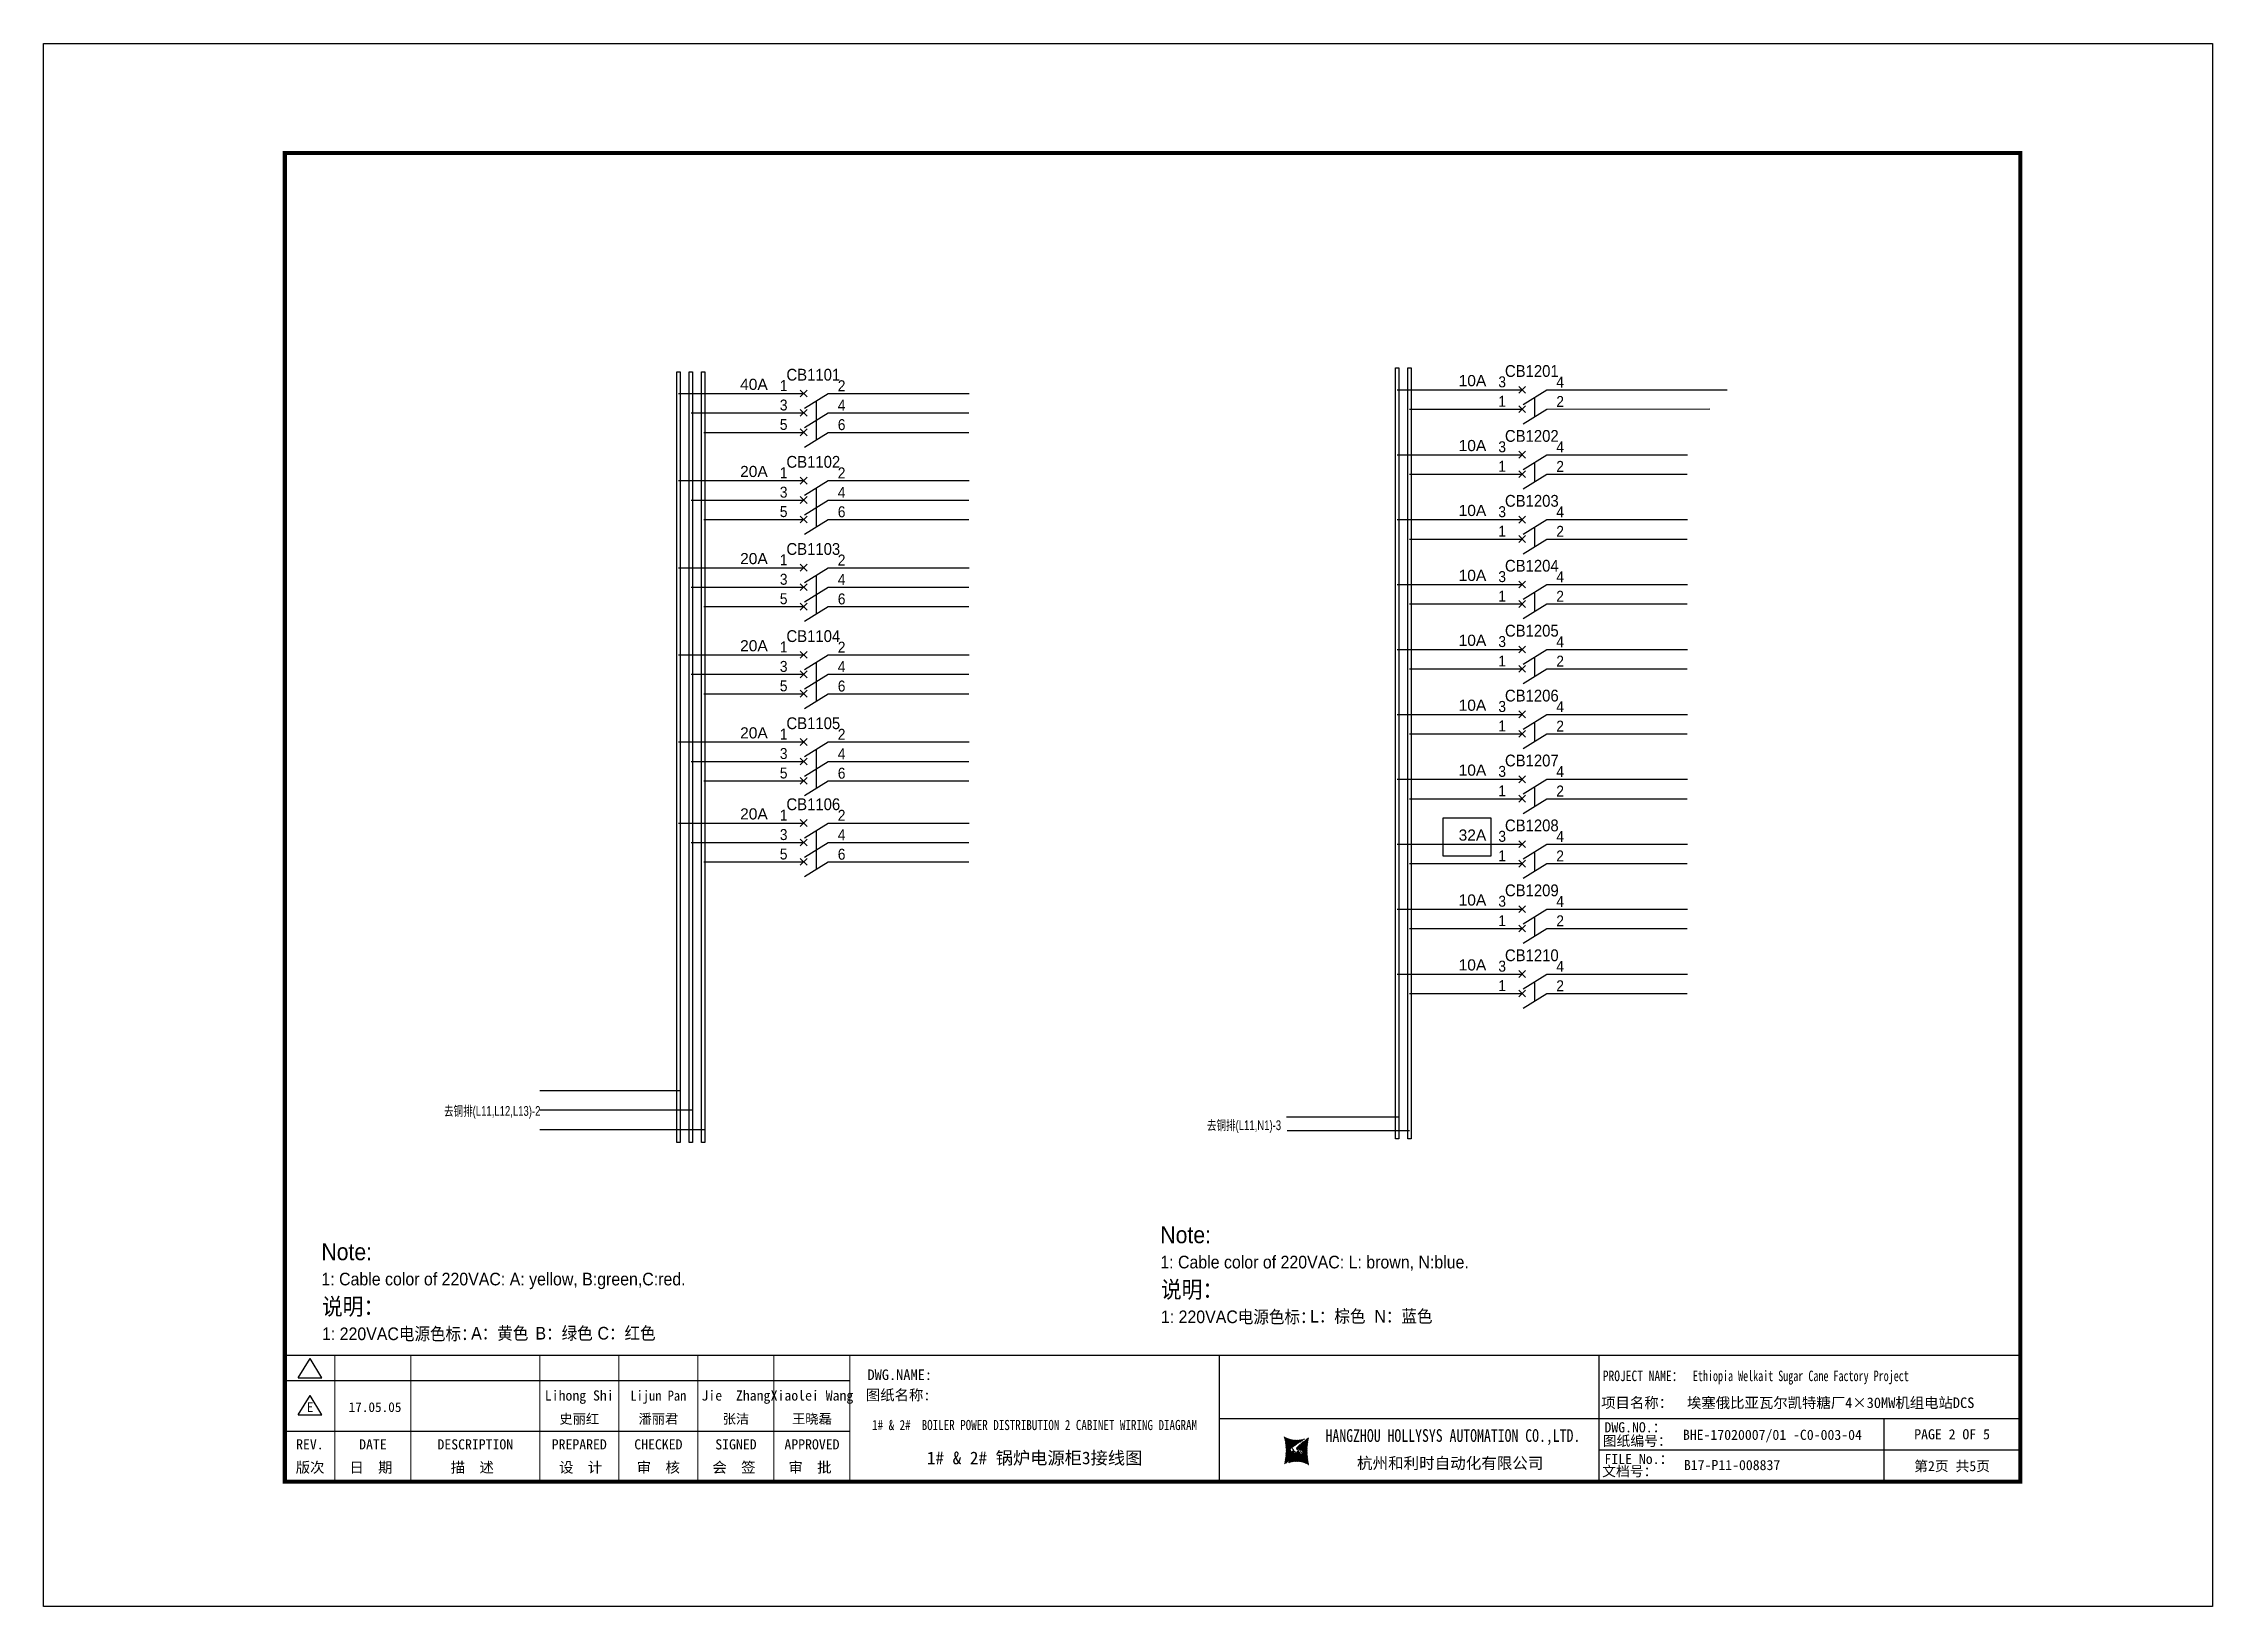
# Model space of a CAD drawing. Extents: x 81444 to 119867, y -54816 to -29062.
# Drawn here: x 95938 to 101082, y -46066 to -42357 of the extents above; entities that cross this region are included whole.
import ezdxf
from ezdxf.enums import TextEntityAlignment as Align
from ezdxf.lldxf.tags import DXFTag

# ---------------------------------------------------------------- set-up
doc = ezdxf.new("R2010")
doc.units = 0
doc.header["$LTSCALE"] = 100
doc.header["$MEASUREMENT"] = 0
for name, color, linetype in [('t', 1, 'Continuous'), ('标准图框及表格', 7, 'Continuous'), ('空气开关', 7, 'Continuous')]:
    doc.layers.add(name, color=color, linetype=linetype)
doc.styles.add('HZ', font='arial.ttf', dxfattribs={"width": 0.7})
doc.styles.get("Standard").update_dxf_attribs({"font": ''})
doc.styles.get('Standard').set_extended_font_data('SimSun')
tags = doc.linetypes.add('CENTER', pattern=[2, 1.25, -0.25, 0.25, -0.25]).pattern_tags.tags
tags[10:11] = [DXFTag(74, 4), DXFTag(75, 0), DXFTag(340, '0'), DXFTag(46, 1.0), DXFTag(50, 0.0), DXFTag(44, 0.0), DXFTag(45, 0.0)]
tags[8:9] = [DXFTag(74, 4), DXFTag(75, 0), DXFTag(340, '0'), DXFTag(46, 1.0), DXFTag(50, 0.0), DXFTag(44, 0.0), DXFTag(45, 0.0)]
tags[6:7] = [DXFTag(74, 4), DXFTag(75, 0), DXFTag(340, '0'), DXFTag(46, 1.0), DXFTag(50, 0.0), DXFTag(44, 0.0), DXFTag(45, 0.0)]
tags[4:5] = [DXFTag(74, 4), DXFTag(75, 0), DXFTag(340, '0'), DXFTag(46, 1.0), DXFTag(50, 0.0), DXFTag(44, 0.0), DXFTag(45, 0.0)]
pattern_1 = [(45, (0, 0), (-0.736262898216564, 0.7362628982165641), [])]

msp = doc.modelspace()

# ---------------------------------------------------------------- texts
at = {"style": 'HZ', "width": 0.7}
for s, p in [('去铜排(L11,L12,L13)-2', (96888.01859640752, -44901.27455010625)), ('去铜排(L11,N1)-3', (98697.24606386942, -44935.17659413048))]:
    msp.add_text(s, height=23.1, dxfattribs=at).set_placement(p)
at = {"color": 3, "style": 'HZ', "width": 0.9}
for s, height, p in [('Note:', 40, (98586.68411338162, -45203.48616887776)), ('Note:', 40, (96597.2594296422, -45243.76370645536)), ('1: Cable color of 220VAC: L: brown, N:blue.', 30, (98586.68411338162, -45263.23160516519)), ('1: Cable color of 220VAC: A: yellow, B:green,C:red.', 30, (96597.2594296422, -45303.50914274278)), ('说明：', 40, (98588.10156196346, -45333.3703330538)), ('说明：', 40, (98588.10156196346, -45333.3703330538)), ('说明：', 40, (96598.67687822404, -45373.64787063139)), ('说明：', 40, (96598.67687822404, -45373.64787063139)), ('1: 220VAC电源色标：', 30, (98588.10156196346, -45393.11576934122)), ('L：棕色', 30, (98941.75789481735, -45391.68414698246)), ('N：蓝色', 30, (99094.37536370517, -45391.68430953335)), ('1: 220VAC电源色标：', 30, (96598.67687822404, -45433.39330691882)), ('A：黄色', 30, (96952.33321107793, -45431.96168456005)), ('B：绿色', 30, (97104.95067996575, -45431.96184711094)), ('C：红色', 30, (97252.0888686954, -45431.96184711094))]:
    msp.add_text(s, height=height, dxfattribs=at).set_placement(p)
at = {"layer": '空气开关', "style": 'HZ', "width": 0.9}
for s, p in [('1', (97684.39888873283, -43182.06846136851)), ('2', (97821.81138831523, -43182.52662580144)), ('3', (99388.2863075901, -43173.24174287463)), ('4', (99525.69880717249, -43173.69990730756)), ('3', (97684.39888873283, -43228.18009680001)), ('4', (97821.81138831523, -43228.63826123294)), ('1', (99388.2863075901, -43219.35337830613)), ('2', (99525.69880717249, -43219.81154273906)), ('5', (97684.39888873283, -43274.29173223151)), ('6', (97821.81138831523, -43274.74989666444)), ('3', (99388.2863075901, -43327.24174287463)), ('4', (99525.69880717249, -43327.69990730756)), ('1', (97684.39888873283, -43388.75258993256)), ('2', (97821.81138831523, -43389.21075436549)), ('1', (99388.2863075901, -43373.35337830613)), ('2', (99525.69880717249, -43373.81154273906)), ('3', (97684.39888873283, -43434.86422536406)), ('4', (97821.81138831523, -43435.32238979699)), ('5', (97684.39888873283, -43480.97586079557)), ('6', (97821.81138831523, -43481.4340252285)), ('3', (99388.2863075901, -43481.24174287463)), ('4', (99525.69880717249, -43481.69990730756)), ('1', (99388.2863075901, -43527.35337830613)), ('2', (99525.69880717249, -43527.81154273906)), ('1', (97684.39888873283, -43595.43671849662)), ('2', (97821.81138831523, -43595.89488292955)), ('3', (97684.39888873283, -43641.54835392812)), ('4', (97821.81138831523, -43642.00651836105)), ('3', (99388.2863075901, -43635.24174287463)), ('4', (99525.69880717249, -43635.69990730756)), ('5', (97684.39888873283, -43687.65998935962)), ('6', (97821.81138831523, -43688.11815379255)), ('1', (99388.2863075901, -43681.35337830613)), ('2', (99525.69880717249, -43681.81154273906)), ('1', (97684.39888873283, -43802.12084706067)), ('2', (97821.81138831523, -43802.5790114936)), ('3', (99388.2863075901, -43789.24174287463)), ('4', (99525.69880717249, -43789.69990730756)), ('3', (97684.39888873283, -43848.23248249217)), ('4', (97821.81138831523, -43848.6906469251)), ('1', (99388.2863075901, -43835.35337830613)), ('2', (99525.69880717249, -43835.81154273906)), ('5', (97684.39888873283, -43894.34411792368)), ('6', (97821.81138831523, -43894.80228235661)), ('3', (99388.2863075901, -43943.24174287463)), ('4', (99525.69880717249, -43943.69990730756)), ('1', (99388.2863075901, -43989.35337830613)), ('2', (99525.69880717249, -43989.81154273906)), ('3', (97684.39888873283, -44054.91661105623)), ('1', (97684.39888873283, -44008.80497562473)), ('4', (97821.81138831523, -44055.37477548916)), ('2', (97821.81138831523, -44009.26314005766)), ('5', (97684.39888873283, -44101.02824648773)), ('6', (97821.81138831523, -44101.48641092066)), ('3', (99388.2863075901, -44097.24174287466)), ('4', (99525.69880717249, -44097.69990730756)), ('1', (99388.2863075901, -44143.35337830613)), ('2', (99525.69880717249, -44143.81154273906)), ('1', (97684.38337959695, -44201.02370636284)), ('2', (97821.79587917935, -44201.48187079577)), ('3', (97684.38337959695, -44247.13534179434)), ('4', (97821.79587917935, -44247.59350622727)), ('3', (99388.2863075901, -44251.24174287466)), ('4', (99525.69880717249, -44251.69990730756)), ('5', (97684.38337959695, -44293.24697722584)), ('6', (97821.79587917935, -44293.70514165877)), ('1', (99388.2863075901, -44297.35337830613)), ('2', (99525.69880717249, -44297.81154273906)), ('3', (99388.2863075901, -44405.24174287466)), ('4', (99525.69880717249, -44405.69990730756)), ('1', (99388.2863075901, -44451.35337830613)), ('2', (99525.69880717249, -44451.81154273906)), ('3', (99388.2863075901, -44559.24174287466)), ('4', (99525.69880717249, -44559.69990730756)), ('1', (99388.2863075901, -44605.35337830613)), ('2', (99525.69880717249, -44605.81154273906))]:
    msp.add_text(s, height=26.00961058081033, dxfattribs=at).set_placement(p)

# ---------------------------------------------------------------- blocks, each defined once
blk = doc.blocks.new('供电端子')
at = {"style": 'HZ', "width": 0.7}
blk.add_attdef('供电端子', (0, 0), '', height=17, dxfattribs=at)
blk = doc.blocks.new('图框')
at = {"layer": '标准图框及表格'}
h = blk.add_hatch(dxfattribs=at)
h.set_pattern_fill('ANSI31', color=5, scale=8.329863809039892, style=0)
h.set_pattern_definition(pattern_1)
edge = h.paths.add_edge_path()
edge.add_arc((2399.257256036391, -2998.153851416566), 55.18534773488954, 238.1092081981581, 291.6531626184834)
edge.add_line((2419.619937407027, -3049.445018414634), (2388.525499730735, -3070.242821799802))
edge.add_arc((2238.907377712399, -3078.328790578547), 135.3602868968974, 346.3915348661821, 374.2500326978034)
edge.add_line((2370.467593623529, -3110.177132109857), (2397.50623789792, -3087.85242802291))
edge.add_line((2391.339199201146, -3080.281448750429), (2396.143986595598, -3080.898839897796))
edge.add_spline(control_points=[(2397.470018868538, -3087.887634953957), (2398.35948137939, -3087.023080631327), (2399.970992452319, -3085.456697735681), (2399.869182150054, -3081.252294174519), (2397.426500162081, -3081.012803431273), (2396.121921064187, -3080.884897048199)], knot_values=[0, 0, 0, 0, 6.844331067525468, 12.40042740766005, 18.76924275352248, 18.76924275352248, 18.76924275352248, 18.76924275352248], weights=[1, 1, 1, 1, 1, 1], degree=3, periodic=0)
edge.add_spline(control_points=[(2388.515363058686, -3070.265433304907), (2387.789374929038, -3070.86905758363), (2386.478198365832, -3071.959237952229), (2385.544096281083, -3073.38263759949), (2385.127199159644, -3074.017912079413)], knot_values=[0, 0, 0, 0, 5.253673658024614, 9.488438564008057, 9.488438564008057, 9.488438564008057, 9.488438564008057], weights=[1, 1, 1, 1, 1], degree=3, periodic=0)
edge.add_spline(control_points=[(2386.272665588534, -3072.281716856574), (2385.721471206634, -3072.905523096015), (2384.632427465753, -3074.386714445929), (2384.912828655535, -3077.72895088909), (2387.858851342782, -3079.895552619193), (2390.185443934519, -3080.145534927004), (2391.314573401905, -3080.266855002868)], knot_values=[10.66597461496156, 10.66597461496156, 10.66597461496156, 10.66597461496156, 18.97770399508879, 28.89455822145742, 41.119553648298, 52.64692538081317, 52.64692538081317, 52.64692538081317, 52.64692538081317], weights=[1, 1, 1, 1, 1, 1, 1], degree=3, periodic=0)
h = blk.add_hatch(dxfattribs=at)
h.set_pattern_fill('ANSI31', color=3, scale=8.329863809039892, style=0)
h.set_pattern_definition(pattern_1)
edge = h.paths.add_edge_path()
edge.add_line((2402.469732125144, -3075.776359090531), (2407.706041465404, -3076.440586092609))
edge.add_spline(control_points=[(2401.044493204623, -3068.769946203269), (2400.155030693568, -3069.634500525768), (2398.543519620813, -3071.200883421574), (2398.645329922932, -3075.40528698259), (2401.088011911052, -3075.644777725895), (2402.392591008975, -3075.772684108895)], knot_values=[0, 0, 0, 0, 6.844331067526932, 12.40042740766158, 18.76924275352342, 18.76924275352342, 18.76924275352342, 18.76924275352342], weights=[1, 1, 1, 1, 1, 1], degree=3, periodic=0)
edge.add_line((2428.046918449632, -3046.480449047325), (2401.008274175249, -3068.805153134272))
edge.add_spline(control_points=[(2412.625169549749, -3083.918607966574), (2413.015644598316, -3083.422785431954), (2413.86377905187, -3082.052674005965), (2413.601683417044, -3078.928630268005), (2410.655660730175, -3076.762028538062), (2408.329068138031, -3076.512046230251), (2407.199938671052, -3076.390726154226)], knot_values=[12.65408913243743, 12.65408913243743, 12.65408913243743, 12.65408913243743, 18.97770399508879, 28.89455822145742, 41.119553648298, 52.64692538081317, 52.64692538081317, 52.64692538081317, 52.64692538081317], weights=[1, 1, 1, 1, 1, 1, 1], degree=3, periodic=0)
edge.add_line((2411.626283690712, -3084.975693399283), (2412.781242849298, -3083.732051979769))
edge.add_line((2410.021343801694, -3086.399138189481), (2411.626283690712, -3084.975693399414))
edge.add_line((2378.894574665755, -3107.212562742519), (2409.989012342048, -3086.414759357351))
edge.add_arc((2399.257256036391, -3158.503729740543), 55.18534773488965, 58.10920819815809, 111.6531626184834)
edge.add_arc((2559.607134360383, -3078.328790578547), 135.360286896897, 166.3915348661823, 194.2500326978024)
at = {"color": 7}
for p, q in [((2215.642035047145, -2851.581424744189), (2215.642035047145, -3151.581424744189)), ((3115.642035047145, -2851.581424744189), (3115.642035047145, -3151.581424744189)), ((0, -2911.581424744189), (1340.158172602998, -2911.581424744189)), ((0, -3031.581424744189), (1340.158172602998, -3031.581424744189)), ((2215.642035047145, -3001.581424744189), (3115.642035047145, -3001.581424744189)), ((3115.642035047145, -3001.581424744189), (4115.642035047145, -3001.581424744189)), ((3791.785572043125, -3001.581424744189), (3791.785572043125, -3151.581424744189)), ((4115.642035047145, -3076.581424744189), (3115.642035047145, -3076.581424744189))]:
    blk.add_line(p, q, dxfattribs=at)
at = {"color": 7, "const_width": 3}
blk.add_lwpolyline([(4115.642035047145, -2851.581424744189), (0, -2851.581424744189)], dxfattribs=at)
at = {"layer": 't', "color": 7}
for p, q in [((31.94938321653171, -2904.992613363662), (59.89920926059131, -2859.122325316828)), ((87.8490353046218, -2904.992613363662), (59.89920926059131, -2859.122325316828)), ((31.94938321653171, -2904.992613363662), (87.8490353046218, -2904.992613363662)), ((31.94938321653171, -2992.977239491032), (59.89920926059131, -2947.106951444141)), ((87.8490353046218, -2992.977239491032), (59.89920926059131, -2947.106951444141)), ((31.94938321653171, -2992.977239491032), (87.8490353046218, -2992.977239491032))]:
    blk.add_line(p, q, dxfattribs=at)
at = {"layer": 't', "color": 7, "const_width": 9.61519705431492}
blk.add_lwpolyline([(4115.642035047145, -3151.581424744189), (4115.642035047145, 0), (0, 0), (0, -3151.581424744189)], close=True, dxfattribs=at)
at = {"layer": 't', "color": 7, "const_width": 2.40379926357873}
for points in [[(118.7653193609731, -2852.783324375967), (118.7653193609731, -3151.581424744189)], [(299.0502641293569, -2852.783324375967), (299.0502641293569, -3151.581424744189)], [(604.3883150879992, -2852.783324375967), (604.3883150879992, -3156.41304604568)], [(791.9882990770857, -2852.783324375967), (791.9882990770857, -3156.41304604568)], [(979.588283066143, -2852.783324375967), (979.588283066143, -3156.41304604568)], [(1159.873227834585, -2852.783324375967), (1159.873227834585, -3156.41304604568)], [(1340.158172602998, -2852.783324375967), (1340.158172602998, -3156.41304604568)]]:
    blk.add_lwpolyline(points, dxfattribs=at)
at = {"color": 7, "linetype": 'CENTER'}
for s, height, p in [('图纸编号：', 24, (3125.2212882557, -3066.664538382978)), ('杭州和利时自动化有限公司', 27, (2542.549152440595, -3121.114498389041)), ('文档号：', 24, (3124.032392707933, -3138.728717091954))]:
    blk.add_text(s, height=height, dxfattribs=at).set_placement(p)
at = {"color": 7, "flags": 8}
for tag, p in [('图纸名称:', (1377.81237181677, -2965.923337057193)), ('项目名称：', (3121.562334825969, -2984.305160940257)), ('项目名称：', (3325.036680579346, -2984.305160940257))]:
    blk.add_attdef(tag, text='', height=25, dxfattribs=at).set_placement(p, align=Align.BOTTOM_LEFT)
for tag, p, height in [('DWG.NAME:', (1381.636459220965, -2910.37952511241), 25), ('PROJECTNAME:', (3125.480185663539, -2912.807924402037), 24), ('PROJECTNAME：', (3339.10867075545, -2913.108539231762), 25), ('DWG.NO.:', (3128.186172261583, -3030.402470643486), 24), ('图纸编号', (3315.362718925957, -3052.404678158069), 24), ('FILENO.:', (3128.672545599984, -3106.104124450346), 24), ('文档号', (3317.726365529132, -3124.132485953713), 24)]:
    blk.add_attdef(tag, p, '', height=height, dxfattribs=at)
for tag, height, p in [('A', 23, (59.89920926059131, -2974.881554149018)), ('设计时间', 23, (213.8658221408186, -2974.881554149018)), ('RENLIU', 24, (698.1883070825425, -2950.380597809435)), ('SHUFENWANG', 24, (885.7882910716289, -2950.380597809435)), ('FANGHOU', 24, (1069.730755450379, -2950.380597809435)), ('DANDANLI', 24, (1250.015700218792, -2950.380597809435)), ('刘仁', 23, (698.1883070825425, -3002.188376027443)), ('王姝芬', 23, (885.7882910716289, -3002.188376027443)), ('侯方', 23, (1069.730755450379, -3002.188376027443)), ('李丹丹', 23, (1250.015700218792, -3002.188376027443)), ('#10STATIONONTROLCABINETCOVER', 30, (1777.900103825072, -3017.182374560078)), ('PAGEXOFX', 24, (3953.713803545135, -3039.081424744189)), ('REV.', 24, (59.38265968048654, -3063.048954873535)), ('DATE', 24, (208.907791745165, -3063.048954873535)), ('DESCRIPTION', 24, (451.7192896086781, -3063.048954873535)), ('PREPARED', 24, (698.1883070825425, -3063.048954873535)), ('CHECKED', 24, (885.7882910716144, -3063.048954873535)), ('SIGNED', 24, (1069.730755450364, -3063.048954873535)), ('APPROVED', 24, (1250.015700218792, -3063.048954873535)), ('图纸名称', 30, (1777.900103825072, -3094.695064044037)), ('第几页共几页', 24, (3953.713803545135, -3114.081424744189))]:
    blk.add_attdef(tag, text='', height=height, dxfattribs=at).set_placement(p, align=Align.MIDDLE)
at = {"color": 7, "width": 0.8, "flags": 8}
blk.add_attdef('HANGZHOUHOLLYSYSAUTOMATIONCO.,LTD.', text='', height=24, dxfattribs=at).set_placement((2770.082304289484, -3045.714803244191), align=Align.MIDDLE)
at = {"layer": 't', "color": 7}
for s, p in [('版次', (59.89920926059131, -3117.600441270843)), ('日  期', (204.1999693705875, -3117.600441270843)), ('描  述', (444.4895954714448, -3117.600441270843)), ('设  计', (701.4970341851513, -3117.600441270843)), ('审  核', (885.5947788425256, -3117.600441270843)), ('会  签', (1065.022933075787, -3117.600441270843)), ('审  批', (1245.3078778442, -3117.600441270843))]:
    blk.add_text(s, height=25, dxfattribs=at).set_placement(p, align=Align.MIDDLE_CENTER)
at = {"layer": '标准图框及表格', "color": 5, "style": 'HZ'}
for s, p in [('pgqh', (2373.884875617339, -3059.677228196226)), ('hollilas', (2374.051901626051, -3085.968484618272))]:
    blk.add_text(s, height=5.205656721233694, dxfattribs=at).set_placement(p)
at = {"layer": '标准图框及表格', "color": 3, "style": 'HZ'}
for s, height, p in [('auto', 8.676094535389492, (2400.907127263781, -3074.200036411981)), ('hollysys', 4.338047267694746, (2402.5381050141, -3099.731461394062))]:
    blk.add_text(s, height=height, dxfattribs=at).set_placement(p)

# ---------------------------------------------------------------- linework, layer by layer
at = {"color": 2}
for p, q in [((97444.14404328162, -43187.76342369073), (97740.80865691084, -43187.76342369073)), ((97799.36238822201, -43187.76342369073), (98133.05785036826, -43187.76342369073)), ((97444.14404328162, -43394.44755225478), (97740.80865691084, -43394.44755225478)), ((97799.36238822201, -43394.44755225478), (98133.05785036826, -43394.44755225478)), ((97444.14404328162, -43601.13168081883), (97740.80865691084, -43601.13168081883)), ((97799.36238822201, -43601.13168081883), (98133.05785036826, -43601.13168081883)), ((97444.14404328162, -43807.81580938289), (97740.80865691084, -43807.81580938289)), ((97799.36238822201, -43807.81580938289), (98133.05785036826, -43807.81580938289)), ((97444.14404328162, -44014.49993794694), (97740.80865691084, -44014.49993794694)), ((97799.36238822201, -44014.49993794694), (98133.05785036826, -44014.49993794694)), ((97444.12853414574, -44206.71866868505), (97740.79314777497, -44206.71866868505)), ((97799.34687908614, -44206.71866868505), (98133.04234123239, -44206.71866868505)), ((97115.35633992113, -44841.23645220316), (97449.05180206738, -44841.23645220316))]:
    msp.add_line(p, q, dxfattribs=at)
at = {"color": 6}
for p, q in [((97748.90053575818, -43195.85530253806), (97732.7167780635, -43179.67154484339)), ((97732.7167780635, -43195.85530253806), (97748.90053575818, -43179.67154484339)), ((97742.89071328589, -43222.55140986836), (97799.36238822201, -43187.76342369073)), ((99452.78795461544, -43187.02858404418), (99436.60419692077, -43170.84482634951)), ((99436.60419692077, -43187.02858404418), (99452.78795461544, -43170.84482634951)), ((99446.77813214315, -43213.72469137447), (99503.24980707928, -43178.93670519684)), ((97732.7167780635, -43241.96693796956), (97748.90053575818, -43225.78318027489)), ((97748.90053575818, -43241.96693796956), (97732.7167780635, -43225.78318027489)), ((97742.89071328589, -43268.66304529986), (97799.36238822201, -43233.87505912223)), ((99436.60419692077, -43233.14021947568), (99452.78795461544, -43216.95646178101)), ((99452.78795461544, -43233.14021947568), (99436.60419692077, -43216.95646178101)), ((99446.77813214315, -43259.83632680598), (99503.24980707928, -43225.04834062835)), ((97732.7167780635, -43288.07857340106), (97748.90053575818, -43271.89481570639)), ((97748.90053575818, -43288.07857340106), (97732.7167780635, -43271.89481570639)), ((97742.89071328589, -43314.77468073136), (97799.36238822201, -43279.98669455373)), ((99452.78795461544, -43341.02858404418), (99436.60419692077, -43324.84482634951)), ((99436.60419692077, -43341.02858404418), (99452.78795461544, -43324.84482634951)), ((99446.77813214315, -43367.72469137447), (99503.24980707928, -43332.93670519684)), ((97748.90053575818, -43402.53943110212), (97732.7167780635, -43386.35567340744)), ((97732.7167780635, -43402.53943110212), (97748.90053575818, -43386.35567340744)), ((97742.89071328589, -43429.23553843241), (97799.36238822201, -43394.44755225478)), ((99452.78795461544, -43387.14021947568), (99436.60419692077, -43370.95646178101)), ((99436.60419692077, -43387.14021947568), (99452.78795461544, -43370.95646178101)), ((99446.77813214315, -43413.83632680598), (99503.24980707928, -43379.04834062835)), ((97732.7167780635, -43448.65106653362), (97748.90053575818, -43432.46730883895)), ((97748.90053575818, -43448.65106653362), (97732.7167780635, -43432.46730883895)), ((97742.89071328589, -43475.34717386391), (97799.36238822201, -43440.55918768628)), ((97732.7167780635, -43494.76270196512), (97748.90053575818, -43478.57894427045)), ((97748.90053575818, -43494.76270196512), (97732.7167780635, -43478.57894427045)), ((97742.89071328589, -43521.45880929541), (97799.36238822201, -43486.67082311778)), ((99436.60419692077, -43495.02858404418), (99452.78795461544, -43478.84482634951)), ((99452.78795461544, -43495.02858404418), (99436.60419692077, -43478.84482634951)), ((99446.77813214315, -43521.72469137447), (99503.24980707928, -43486.93670519684)), ((99436.60419692077, -43541.14021947568), (99452.78795461544, -43524.95646178101)), ((99452.78795461544, -43541.14021947568), (99436.60419692077, -43524.95646178101)), ((99446.77813214315, -43567.83632680598), (99503.24980707928, -43533.04834062835)), ((97748.90053575818, -43609.22355966617), (97732.7167780635, -43593.0398019715)), ((97732.7167780635, -43609.22355966617), (97748.90053575818, -43593.0398019715)), ((97742.89071328589, -43635.91966699647), (97799.36238822201, -43601.13168081883)), ((97732.7167780635, -43655.33519509767), (97748.90053575818, -43639.151437403)), ((97748.90053575818, -43655.33519509767), (97732.7167780635, -43639.151437403)), ((97742.89071328589, -43682.03130242797), (97799.36238822201, -43647.24331625034)), ((99452.78795461544, -43649.02858404418), (99436.60419692077, -43632.84482634951)), ((99436.60419692077, -43649.02858404418), (99452.78795461544, -43632.84482634951)), ((99446.77813214315, -43675.72469137447), (99503.24980707928, -43640.93670519684)), ((97732.7167780635, -43701.44683052917), (97748.90053575818, -43685.2630728345)), ((97748.90053575818, -43701.44683052917), (97732.7167780635, -43685.2630728345)), ((97742.89071328589, -43728.14293785947), (97799.36238822201, -43693.35495168184)), ((99452.78795461544, -43695.14021947568), (99436.60419692077, -43678.95646178101)), ((99436.60419692077, -43695.14021947568), (99452.78795461544, -43678.95646178101)), ((99446.77813214315, -43721.83632680598), (99503.24980707928, -43687.04834062835)), ((97748.90053575818, -43815.90768823023), (97732.7167780635, -43799.72393053555)), ((97732.7167780635, -43815.90768823023), (97748.90053575818, -43799.72393053555)), ((97742.89071328589, -43842.60379556052), (97799.36238822201, -43807.81580938289)), ((99436.60419692077, -43803.02858404418), (99452.78795461544, -43786.84482634951)), ((99452.78795461544, -43803.02858404418), (99436.60419692077, -43786.84482634951)), ((99446.77813214315, -43829.72469137447), (99503.24980707928, -43794.93670519684)), ((97732.7167780635, -43862.01932366173), (97748.90053575818, -43845.83556596706)), ((97748.90053575818, -43862.01932366173), (97732.7167780635, -43845.83556596706)), ((97742.89071328589, -43888.71543099202), (97799.36238822201, -43853.92744481439)), ((99436.60419692077, -43849.14021947568), (99452.78795461544, -43832.95646178101)), ((99452.78795461544, -43849.14021947568), (99436.60419692077, -43832.95646178101)), ((99446.77813214315, -43875.83632680598), (99503.24980707928, -43841.04834062835)), ((97732.7167780635, -43908.13095909323), (97748.90053575818, -43891.94720139856)), ((97748.90053575818, -43908.13095909323), (97732.7167780635, -43891.94720139856)), ((97742.89071328589, -43934.82706642352), (97799.36238822201, -43900.03908024589)), ((99452.78795461544, -43957.02858404418), (99436.60419692077, -43940.84482634951)), ((99436.60419692077, -43957.02858404418), (99452.78795461544, -43940.84482634951)), ((99446.77813214315, -43983.72469137447), (99503.24980707928, -43948.93670519684)), ((97748.90053575818, -44022.59181679428), (97732.7167780635, -44006.40805909961)), ((97732.7167780635, -44022.59181679428), (97748.90053575818, -44006.40805909961)), ((97742.89071328589, -44049.28792412458), (97799.36238822201, -44014.49993794694)), ((99452.78795461544, -44003.14021947568), (99436.60419692077, -43986.95646178101)), ((99436.60419692077, -44003.14021947568), (99452.78795461544, -43986.95646178101)), ((99446.77813214315, -44029.83632680598), (99503.24980707928, -43995.04834062835)), ((97732.7167780635, -44068.70345222578), (97748.90053575818, -44052.51969453111)), ((97748.90053575818, -44068.70345222578), (97732.7167780635, -44052.51969453111)), ((97742.89071328589, -44095.39955955608), (97799.36238822201, -44060.61157337845)), ((97732.7167780635, -44114.81508765728), (97748.90053575818, -44098.63132996261)), ((97748.90053575818, -44114.81508765728), (97732.7167780635, -44098.63132996261)), ((97742.89071328589, -44141.51119498758), (97799.36238822201, -44106.72320880995)), ((99452.78795461544, -44111.02858404418), (99436.60419692077, -44094.84482634951)), ((99436.60419692077, -44111.02858404418), (99452.78795461544, -44094.84482634951)), ((99446.77813214315, -44137.72469137447), (99503.24980707928, -44102.93670519684)), ((99452.78795461544, -44157.14021947568), (99436.60419692077, -44140.95646178101)), ((99436.60419692077, -44157.14021947568), (99452.78795461544, -44140.95646178101)), ((99446.77813214315, -44183.83632680598), (99503.24980707928, -44149.04834062835)), ((97748.8850266223, -44214.81054753239), (97732.70126892763, -44198.62678983772)), ((97732.70126892763, -44214.81054753239), (97748.8850266223, -44198.62678983772)), ((97742.87520415001, -44241.50665486269), (97799.34687908614, -44206.71866868505)), ((97732.70126892763, -44260.92218296389), (97748.8850266223, -44244.73842526922)), ((97748.8850266223, -44260.92218296389), (97732.70126892763, -44244.73842526922)), ((97732.70126892763, -44307.03381839539), (97748.8850266223, -44290.85006070072)), ((97748.8850266223, -44307.03381839539), (97732.70126892763, -44290.85006070072)), ((97742.87520415001, -44287.61829029419), (97799.34687908614, -44252.83030411656)), ((99436.60419692077, -44265.02858404418), (99452.78795461544, -44248.84482634951)), ((99452.78795461544, -44265.02858404418), (99436.60419692077, -44248.84482634951)), ((99446.77813214315, -44291.72469137447), (99503.24980707928, -44256.93670519684)), ((97742.87520415001, -44333.72992572569), (97799.34687908614, -44298.94193954806)), ((99436.60419692077, -44311.14021947568), (99452.78795461544, -44294.95646178101)), ((99452.78795461544, -44311.14021947568), (99436.60419692077, -44294.95646178101)), ((99446.77813214315, -44337.83632680598), (99503.24980707928, -44303.04834062835)), ((99452.78795461544, -44419.02858404418), (99436.60419692077, -44402.84482634951)), ((99436.60419692077, -44419.02858404418), (99452.78795461544, -44402.84482634951)), ((99446.77813214315, -44445.72469137447), (99503.24980707928, -44410.93670519684)), ((99452.78795461544, -44465.14021947568), (99436.60419692077, -44448.95646178101)), ((99436.60419692077, -44465.14021947568), (99452.78795461544, -44448.95646178101)), ((99446.77813214315, -44491.83632680598), (99503.24980707928, -44457.04834062835)), ((99452.78795461544, -44573.02858404418), (99436.60419692077, -44556.84482634951)), ((99436.60419692077, -44573.02858404418), (99452.78795461544, -44556.84482634951)), ((99446.77813214315, -44599.72469137447), (99503.24980707928, -44564.93670519684)), ((99452.78795461544, -44619.14021947568), (99436.60419692077, -44602.95646178101)), ((99436.60419692077, -44619.14021947568), (99452.78795461544, -44602.95646178101)), ((99446.77813214315, -44645.83632680598), (99503.24980707928, -44611.04834062835))]:
    msp.add_line(p, q, dxfattribs=at)
at = {"color": 43}
for p, q in [((99148.03146213888, -43178.93670519684), (99444.69607576811, -43178.93670519684)), ((99503.24980707928, -43178.93670519684), (99930.6365132653, -43178.93670519684)), ((99148.03146213888, -43332.93670519684), (99444.69607576811, -43332.93670519684)), ((99503.24980707928, -43332.93670519684), (99836.94526922553, -43332.93670519684)), ((99148.03146213888, -43486.93670519684), (99444.69607576811, -43486.93670519684)), ((99503.24980707928, -43486.93670519684), (99836.94526922553, -43486.93670519684)), ((99148.03146213888, -43640.93670519684), (99444.69607576811, -43640.93670519684)), ((99503.24980707928, -43640.93670519684), (99836.94526922553, -43640.93670519684)), ((99148.03146213888, -43794.93670519684), (99444.69607576811, -43794.93670519684)), ((99503.24980707928, -43794.93670519684), (99836.94526922553, -43794.93670519684)), ((99148.03146213888, -43948.93670519684), (99444.69607576811, -43948.93670519684)), ((99503.24980707928, -43948.93670519684), (99836.94526922553, -43948.93670519684)), ((99148.03146213888, -44102.93670519684), (99444.69607576811, -44102.93670519684)), ((99503.24980707928, -44102.93670519684), (99836.94526922553, -44102.93670519684)), ((99148.03146213888, -44256.93670519684), (99444.69607576811, -44256.93670519684)), ((99503.24980707928, -44256.93670519684), (99836.94526922553, -44256.93670519684)), ((99148.03146213888, -44410.93670519684), (99444.69607576811, -44410.93670519684)), ((99503.24980707928, -44410.93670519684), (99836.94526922553, -44410.93670519684)), ((99148.03146213888, -44564.93670519684), (99444.69607576811, -44564.93670519684)), ((99503.24980707928, -44564.93670519684), (99836.94526922553, -44564.93670519684)), ((98885.8382757312, -44903.92137703377), (99152.34691491521, -44903.92137703377))]:
    msp.add_line(p, q, dxfattribs=at)
at = {"color": 3}
for p, q in [((97473.84404328163, -43233.87505912223), (97740.80865691084, -43233.87505912223)), ((97799.36238822201, -43233.87505912223), (98132.4682007031, -43233.87505912223)), ((97473.84404328163, -43440.55918768628), (97740.80865691084, -43440.55918768628)), ((97799.36238822201, -43440.55918768628), (98132.4682007031, -43440.55918768628)), ((97473.84404328163, -43647.24331625034), (97740.80865691084, -43647.24331625034)), ((97799.36238822201, -43647.24331625034), (98132.4682007031, -43647.24331625034)), ((97473.84404328163, -43853.92744481439), (97740.80865691084, -43853.92744481439)), ((97799.36238822201, -43853.92744481439), (98132.4682007031, -43853.92744481439)), ((97473.84404328163, -44060.61157337845), (97740.80865691084, -44060.61157337845)), ((97799.36238822201, -44060.61157337845), (98132.4682007031, -44060.61157337845)), ((97473.82853414575, -44252.83030411656), (97740.79314777497, -44252.83030411656)), ((97799.34687908614, -44252.83030411656), (98132.45269156722, -44252.83030411656)), ((97115.35633992113, -44887.34808763467), (97477.92796357925, -44887.34808763467))]:
    msp.add_line(p, q, dxfattribs=at)
at = {"color": 5}
for p, q in [((99177.7314621389, -43225.04834062835), (99444.69607576811, -43225.04834062835)), ((99503.24980707928, -43225.04834062835), (99890.10954765927, -43224.2278926483)), ((99177.7314621389, -43379.04834062835), (99444.69607576811, -43379.04834062835)), ((99503.24980707928, -43379.04834062835), (99836.35561956036, -43379.04834062835)), ((99177.7314621389, -43533.04834062835), (99444.69607576811, -43533.04834062835)), ((99503.24980707928, -43533.04834062835), (99836.35561956036, -43533.04834062835)), ((99177.7314621389, -43687.04834062835), (99444.69607576811, -43687.04834062835)), ((99503.24980707928, -43687.04834062835), (99836.35561956036, -43687.04834062835)), ((99177.7314621389, -43841.04834062835), (99444.69607576811, -43841.04834062835)), ((99503.24980707928, -43841.04834062835), (99836.35561956036, -43841.04834062835)), ((99177.7314621389, -43995.04834062835), (99444.69607576811, -43995.04834062835)), ((99503.24980707928, -43995.04834062835), (99836.35561956036, -43995.04834062835)), ((99177.7314621389, -44149.04834062835), (99444.69607576811, -44149.04834062835)), ((99503.24980707928, -44149.04834062835), (99836.35561956036, -44149.04834062835)), ((99177.7314621389, -44303.04834062835), (99444.69607576811, -44303.04834062835)), ((99503.24980707928, -44303.04834062835), (99836.35561956036, -44303.04834062835)), ((99177.7314621389, -44457.04834062835), (99444.69607576811, -44457.04834062835)), ((99503.24980707928, -44457.04834062835), (99836.35561956036, -44457.04834062835)), ((99177.7314621389, -44611.04834062835), (99444.69607576811, -44611.04834062835)), ((99503.24980707928, -44611.04834062835), (99836.35561956036, -44611.04834062835)), ((98887.30180997304, -44936.35365010255), (99177.89974155558, -44936.35365010255))]:
    msp.add_line(p, q, dxfattribs=at)
at = {"color": 1}
for p, q in [((97503.82492239331, -43279.98669455373), (97740.80865691084, -43279.98669455373)), ((97799.36238822201, -43279.98669455373), (98132.4682007031, -43279.98669455373)), ((97503.82492239331, -43486.67082311778), (97740.80865691084, -43486.67082311778)), ((97799.36238822201, -43486.67082311778), (98132.4682007031, -43486.67082311778)), ((97503.82492239331, -43693.35495168184), (97740.80865691084, -43693.35495168184)), ((97799.36238822201, -43693.35495168184), (98132.4682007031, -43693.35495168184)), ((97503.82492239331, -43900.03908024589), (97740.80865691084, -43900.03908024589)), ((97799.36238822201, -43900.03908024589), (98132.4682007031, -43900.03908024589)), ((97503.82492239331, -44106.72320880995), (97740.80865691084, -44106.72320880995)), ((97799.36238822201, -44106.72320880995), (98132.4682007031, -44106.72320880995)), ((97503.80941325743, -44298.94193954806), (97740.79314777497, -44298.94193954806)), ((97799.34687908614, -44298.94193954806), (98132.45269156722, -44298.94193954806)), ((97115.35633992113, -44933.45972306617), (97506.43132960523, -44933.45972306617))]:
    msp.add_line(p, q, dxfattribs=at)
for points in [[(95937.97413925253, -42357.28069778823), (101082.1000817704, -42357.28069778823), (101082.1000817704, -46065.55003523253), (95937.97413925253, -46065.55003523253)], [(97506.43132960523, -43136.06342369074), (97506.43132960523, -44964.89140112481), (97498.59404328157, -44964.89140112481), (97498.59404328157, -43136.06342369074)], [(99257.38464676603, -44194.46172496537), (99370.70042640893, -44194.46172496537), (99370.70042640893, -44285.57921942254), (99257.38464676603, -44285.57921942254)]]:
    msp.add_lwpolyline(points, close=True, dxfattribs=at)
at = {"color": 2}
msp.add_lwpolyline([(97448.1313296053, -43136.06342369074), (97448.1313296053, -44964.89140112481), (97440.29404328164, -44964.89140112481), (97440.29404328164, -43136.06342369074)], close=True, dxfattribs=at)
at = {"color": 3}
msp.add_lwpolyline([(97477.28132960526, -43136.06342369074), (97477.28132960526, -44964.89140112481), (97469.4440432816, -44964.89140112481), (97469.4440432816, -43136.06342369074)], close=True, dxfattribs=at)
at = {"color": 43}
msp.add_lwpolyline([(99152.01874846256, -43127.23670519686), (99152.01874846256, -44956.06468263092), (99144.1814621389, -44956.06468263092), (99144.1814621389, -43127.23670519686)], close=True, dxfattribs=at)
at = {"color": 5}
msp.add_lwpolyline([(99181.16874846253, -43127.23670519686), (99181.16874846253, -44956.06468263092), (99173.33146213887, -44956.06468263092), (99173.33146213887, -43127.23670519686)], close=True, dxfattribs=at)
at = {"layer": '空气开关', "color": 6}
for p, q in [((97771.12655075395, -43251.26905221103), (97771.12655075395, -43205.15741677956)), ((99475.01396961122, -43242.44233371715), (99475.01396961122, -43196.33069828567)), ((97771.12655075395, -43297.38068764253), (97771.12655075395, -43251.26905221106)), ((99475.01396961122, -43396.44233371715), (99475.01396961122, -43350.33069828567)), ((97771.12655075395, -43457.95318077508), (97771.12655075395, -43411.84154534361)), ((97771.12655075395, -43504.06481620658), (97771.12655075395, -43457.95318077511)), ((99475.01396961122, -43550.44233371715), (99475.01396961122, -43504.33069828567)), ((97771.12655075395, -43664.63730933914), (97771.12655075395, -43618.52567390766)), ((97771.12655075395, -43710.74894477064), (97771.12655075395, -43664.63730933917)), ((99475.01396961122, -43704.44233371715), (99475.01396961122, -43658.33069828567)), ((97771.12655075395, -43871.32143790319), (97771.12655075395, -43825.20980247172)), ((99475.01396961122, -43858.44233371715), (99475.01396961122, -43812.33069828567)), ((97771.12655075395, -43917.43307333469), (97771.12655075395, -43871.32143790322)), ((99475.01396961122, -44012.44233371715), (99475.01396961122, -43966.33069828567)), ((97771.12655075395, -44078.00556646725), (97771.12655075395, -44031.89393103577)), ((97771.12655075395, -44124.11720189875), (97771.12655075395, -44078.00556646728)), ((99475.01396961122, -44166.44233371715), (99475.01396961122, -44120.33069828567)), ((97771.11104161807, -44270.22429720536), (97771.11104161807, -44224.11266177388)), ((97771.11104161807, -44316.33593263686), (97771.11104161807, -44270.22429720539)), ((99475.01396961122, -44320.44233371715), (99475.01396961122, -44274.33069828567)), ((99475.01396961122, -44474.44233371715), (99475.01396961122, -44428.33069828567)), ((99475.01396961122, -44628.44233371715), (99475.01396961122, -44582.33069828567))]:
    msp.add_line(p, q, dxfattribs=at)

# ---------------------------------------------------------------- block references
at = {"color": 1}
ref = msp.add_blockref('图框', (96510.56988423422, -42617.58369194617), dxfattribs=at)
ref.add_attrib('第几页共几页', '第2页 共5页', dxfattribs={"color": 7, "height": 24, "flags": 8}).set_placement((100464.2836877794, -45731.66511669036), align=Align.MIDDLE)
ref.add_attrib('图纸编号', 'BHE-17020007/01 -C0-003-04', (99825.93260316021, -45669.98837010424), dxfattribs={"color": 7, "height": 24, "flags": 8})
ref.add_attrib('文档号', 'B17-P11-008837', (99828.29624976334, -45741.71617789989), dxfattribs={"color": 7, "height": 24, "flags": 8})
ref.add_attrib('图纸名称', '1# & 2# 锅炉电源柜3接线图', dxfattribs={"color": 7, "height": 30, "flags": 8}).set_placement((98288.46998805931, -45712.27875599021), align=Align.MIDDLE)
ref.add_attrib('刘仁', '史丽红', dxfattribs={"color": 7, "height": 23, "flags": 8}).set_placement((97208.7581913168, -45619.77206797362), align=Align.MIDDLE)
ref.add_attrib('王姝芬', '潘丽君', dxfattribs={"color": 7, "height": 23, "flags": 8}).set_placement((97396.35817530588, -45619.77206797362), align=Align.MIDDLE)
ref.add_attrib('侯方', '张洁', dxfattribs={"color": 7, "height": 23, "flags": 8}).set_placement((97580.3006396846, -45619.77206797362), align=Align.MIDDLE)
ref.add_attrib('李丹丹', '王晓磊', dxfattribs={"color": 7, "height": 23, "flags": 8}).set_placement((97760.58558445302, -45619.77206797362), align=Align.MIDDLE)
ref.add_attrib('设计时间', '17.05.05', dxfattribs={"color": 7, "height": 23, "flags": 8}).set_placement((96724.43570637505, -45592.46524609519), align=Align.MIDDLE)
ref.add_attrib('A', 'E', dxfattribs={"color": 7, "height": 23, "flags": 8}).set_placement((96570.46909349482, -45592.46524609519), align=Align.MIDDLE)
ref.add_attrib('REV.', 'REV.', dxfattribs={"color": 7, "height": 24, "flags": 8}).set_placement((96569.95254391473, -45680.63264681971), align=Align.MIDDLE)
ref.add_attrib('DATE', 'DATE', dxfattribs={"color": 7, "height": 24, "flags": 8}).set_placement((96719.47767597937, -45680.63264681971), align=Align.MIDDLE)
ref.add_attrib('DESCRIBE', 'DESCRIPTION', dxfattribs={"color": 7, "height": 24, "flags": 8}).set_placement((96962.28917384293, -45680.63264681971), align=Align.MIDDLE)
ref.add_attrib('PREPARE', 'PREPARED', dxfattribs={"color": 7, "height": 24, "flags": 8}).set_placement((97208.7581913168, -45680.63264681971), align=Align.MIDDLE)
ref.add_attrib('VERIFY', 'CHECKED', dxfattribs={"color": 7, "height": 24, "flags": 8}).set_placement((97396.35817530582, -45680.63264681971), align=Align.MIDDLE)
ref.add_attrib('SIGN', 'SIGNED', dxfattribs={"color": 7, "height": 24, "flags": 8}).set_placement((97580.3006396846, -45680.63264681971), align=Align.MIDDLE)
ref.add_attrib('APPROVER', 'APPROVED', dxfattribs={"color": 7, "height": 24, "flags": 8}).set_placement((97760.58558445302, -45680.63264681971), align=Align.MIDDLE)
ref.add_attrib('RENLIU', 'Lihong Shi', dxfattribs={"color": 7, "height": 24, "flags": 8}).set_placement((97208.7581913168, -45567.96428975561), align=Align.MIDDLE)
ref.add_attrib('SHUFENWANG', 'Lijun Pan', dxfattribs={"color": 7, "height": 24, "width": 0.9, "flags": 8}).set_placement((97396.35817530588, -45567.96428975561), align=Align.MIDDLE)
ref.add_attrib('FANGHOU', 'Jie  Zhang', dxfattribs={"color": 7, "height": 24, "flags": 8}).set_placement((97580.3006396846, -45567.96428975561), align=Align.MIDDLE)
ref.add_attrib('DANDANLI', 'Xiaolei Wang', dxfattribs={"color": 7, "height": 24, "flags": 8}).set_placement((97760.58558445302, -45567.96428975561), align=Align.MIDDLE)
ref.add_attrib('DWG.NAME:', 'DWG.NAME:', (97892.20634345518, -45527.96321705858), dxfattribs={"color": 7, "height": 25, "flags": 8})
ref.add_attrib('#10STATIONONTROLCABINETCOVER', '1# & 2#  BOILER POWER DISTRIBUTION 2 CABINET WIRING DIAGRAM', dxfattribs={"color": 7, "height": 24, "width": 0.8, "flags": 8}).set_placement((98288.46998805931, -45634.76606650625), align=Align.MIDDLE)
ref.add_attrib('图纸名称:', '图纸名称:', dxfattribs={"color": 7, "height": 25, "flags": 8}).set_placement((97888.382256051, -45583.50702900337), align=Align.BOTTOM_LEFT)
ref.add_attrib('HANGZHOUHOLLYSYSAUTOMATIONCO.,LTD', 'HANGZHOU HOLLYSYS AUTOMATION CO.,LTD.', dxfattribs={"color": 7, "height": 30, "width": 0.8, "flags": 8}).set_placement((99280.65218852373, -45663.29849519036), align=Align.MIDDLE)
ref.add_attrib('PROJECTNAME：', 'PROJECT NAME：', (99635.95630646439, -45530.69223117793), dxfattribs={"color": 7, "height": 25, "width": 0.8, "flags": 8})
ref.add_attrib('项目名称：', '项目名称：', dxfattribs={"color": 7, "height": 25, "flags": 8}).set_placement((99632.13221906021, -45601.88885288643), align=Align.BOTTOM_LEFT)
ref.add_attrib('PROJECTNAME：', 'Ethiopia Welkait Sugar Cane Factory Project', (99849.67855498969, -45530.69223117793), dxfattribs={"color": 7, "height": 25, "width": 0.7, "flags": 8})
ref.add_attrib('项目名称：', '埃塞俄比亚瓦尔凯特糖厂4×30MW机组电站DCS', dxfattribs={"color": 7, "height": 25, "flags": 8}).set_placement((99835.60656481358, -45601.88885288643), align=Align.BOTTOM_LEFT)
ref.add_attrib('PAGEXOFX', 'PAGE 2 OF 5', dxfattribs={"color": 7, "height": 24, "flags": 8}).set_placement((100464.2836877794, -45656.66511669036), align=Align.MIDDLE)
ref.add_attrib('DWG.NO.：', 'DWG.NO.：', (99639.94493285421, -45652.17223824569), dxfattribs={"color": 7, "height": 24, "flags": 8})
ref.add_attrib('FILENO.：', 'FILE No.：', (99639.94493285421, -45727.17223824569), dxfattribs={"color": 7, "height": 24, "flags": 8})
ref = msp.add_blockref('供电端子', (97622.99660213385, -43179.29526711989), dxfattribs=dict(xscale=0.9349999999976717, yscale=0.9349999999976717))
ref.add_attrib('供电端子', '40A', dxfattribs={"height": 26.4, "style": 'HZ'}).set_placement((97622.99660213385, -43179.29526711989), align=Align.CENTER)
ref = msp.add_blockref('供电端子', (97763.79660213384, -43157.29526711989), dxfattribs=dict(xscale=0.9349999999976717, yscale=0.9349999999976717))
ref.add_attrib('供电端子', 'CB1101', dxfattribs={"height": 28.05, "style": 'HZ', "width": 0.9}).set_placement((97763.79660213384, -43157.29526711989), align=Align.CENTER)
ref = msp.add_blockref('供电端子', (99326.88402099111, -43170.46854862601), dxfattribs=dict(xscale=0.9349999999976717, yscale=0.9349999999976717))
ref.add_attrib('供电端子', '10A', dxfattribs={"height": 26.4, "style": 'HZ'}).set_placement((99326.88402099111, -43170.46854862601), align=Align.CENTER)
ref = msp.add_blockref('供电端子', (99467.6840209911, -43148.46854862601), dxfattribs=dict(xscale=0.9349999999976717, yscale=0.9349999999976717))
ref.add_attrib('供电端子', 'CB1201', dxfattribs={"height": 28.05, "style": 'HZ', "width": 0.9}).set_placement((99467.6840209911, -43148.46854862601), align=Align.CENTER)
ref = msp.add_blockref('供电端子', (99326.88402099111, -43324.46854862601), dxfattribs=dict(xscale=0.9349999999976717, yscale=0.9349999999976717))
ref.add_attrib('供电端子', '10A', dxfattribs={"height": 26.4, "style": 'HZ'}).set_placement((99326.88402099111, -43324.46854862601), align=Align.CENTER)
ref = msp.add_blockref('供电端子', (99467.6840209911, -43302.46854862601), dxfattribs=dict(xscale=0.9349999999976717, yscale=0.9349999999976717))
ref.add_attrib('供电端子', 'CB1202', dxfattribs={"height": 28.05, "style": 'HZ', "width": 0.9}).set_placement((99467.6840209911, -43302.46854862601), align=Align.CENTER)
ref = msp.add_blockref('供电端子', (97622.99660213385, -43385.97939568395), dxfattribs=dict(xscale=0.9349999999976717, yscale=0.9349999999976717))
ref.add_attrib('供电端子', '20A', dxfattribs={"height": 26.4, "style": 'HZ'}).set_placement((97622.99660213385, -43385.97939568395), align=Align.CENTER)
ref = msp.add_blockref('供电端子', (97763.79660213384, -43363.97939568395), dxfattribs=dict(xscale=0.9349999999976717, yscale=0.9349999999976717))
ref.add_attrib('供电端子', 'CB1102', dxfattribs={"height": 28.05, "style": 'HZ', "width": 0.9}).set_placement((97763.79660213384, -43363.97939568395), align=Align.CENTER)
ref = msp.add_blockref('供电端子', (99326.88402099111, -43478.46854862601), dxfattribs=dict(xscale=0.9349999999976717, yscale=0.9349999999976717))
ref.add_attrib('供电端子', '10A', dxfattribs={"height": 26.4, "style": 'HZ'}).set_placement((99326.88402099111, -43478.46854862601), align=Align.CENTER)
ref = msp.add_blockref('供电端子', (99467.6840209911, -43456.46854862601), dxfattribs=dict(xscale=0.9349999999976717, yscale=0.9349999999976717))
ref.add_attrib('供电端子', 'CB1203', dxfattribs={"height": 28.05, "style": 'HZ', "width": 0.9}).set_placement((99467.6840209911, -43456.46854862601), align=Align.CENTER)
ref = msp.add_blockref('供电端子', (97622.99660213385, -43592.663524248), dxfattribs=dict(xscale=0.9349999999976717, yscale=0.9349999999976717))
ref.add_attrib('供电端子', '20A', dxfattribs={"height": 26.4, "style": 'HZ'}).set_placement((97622.99660213385, -43592.663524248), align=Align.CENTER)
ref = msp.add_blockref('供电端子', (97763.79660213384, -43570.663524248), dxfattribs=dict(xscale=0.9349999999976717, yscale=0.9349999999976717))
ref.add_attrib('供电端子', 'CB1103', dxfattribs={"height": 28.05, "style": 'HZ', "width": 0.9}).set_placement((97763.79660213384, -43570.663524248), align=Align.CENTER)
ref = msp.add_blockref('供电端子', (99326.88402099111, -43632.46854862601), dxfattribs=dict(xscale=0.9349999999976717, yscale=0.9349999999976717))
ref.add_attrib('供电端子', '10A', dxfattribs={"height": 26.4, "style": 'HZ'}).set_placement((99326.88402099111, -43632.46854862601), align=Align.CENTER)
ref = msp.add_blockref('供电端子', (99467.6840209911, -43610.46854862601), dxfattribs=dict(xscale=0.9349999999976717, yscale=0.9349999999976717))
ref.add_attrib('供电端子', 'CB1204', dxfattribs={"height": 28.05, "style": 'HZ', "width": 0.9}).set_placement((99467.6840209911, -43610.46854862601), align=Align.CENTER)
ref = msp.add_blockref('供电端子', (97622.99660213385, -43799.34765281206), dxfattribs=dict(xscale=0.9349999999976717, yscale=0.9349999999976717))
ref.add_attrib('供电端子', '20A', dxfattribs={"height": 26.4, "style": 'HZ'}).set_placement((97622.99660213385, -43799.34765281206), align=Align.CENTER)
ref = msp.add_blockref('供电端子', (97763.79660213384, -43777.34765281206), dxfattribs=dict(xscale=0.9349999999976717, yscale=0.9349999999976717))
ref.add_attrib('供电端子', 'CB1104', dxfattribs={"height": 28.05, "style": 'HZ', "width": 0.9}).set_placement((97763.79660213384, -43777.34765281206), align=Align.CENTER)
ref = msp.add_blockref('供电端子', (99326.88402099111, -43786.46854862601), dxfattribs=dict(xscale=0.9349999999976717, yscale=0.9349999999976717))
ref.add_attrib('供电端子', '10A', dxfattribs={"height": 26.4, "style": 'HZ'}).set_placement((99326.88402099111, -43786.46854862601), align=Align.CENTER)
ref = msp.add_blockref('供电端子', (99467.6840209911, -43764.46854862601), dxfattribs=dict(xscale=0.9349999999976717, yscale=0.9349999999976717))
ref.add_attrib('供电端子', 'CB1205', dxfattribs={"height": 28.05, "style": 'HZ', "width": 0.9}).set_placement((99467.6840209911, -43764.46854862601), align=Align.CENTER)
ref = msp.add_blockref('供电端子', (99326.88402099111, -43940.46854862601), dxfattribs=dict(xscale=0.9349999999976717, yscale=0.9349999999976717))
ref.add_attrib('供电端子', '10A', dxfattribs={"height": 26.4, "style": 'HZ'}).set_placement((99326.88402099111, -43940.46854862601), align=Align.CENTER)
ref = msp.add_blockref('供电端子', (99467.6840209911, -43918.46854862601), dxfattribs=dict(xscale=0.9349999999976717, yscale=0.9349999999976717))
ref.add_attrib('供电端子', 'CB1206', dxfattribs={"height": 28.05, "style": 'HZ', "width": 0.9}).set_placement((99467.6840209911, -43918.46854862601), align=Align.CENTER)
ref = msp.add_blockref('供电端子', (97622.99660213385, -44006.03178137611), dxfattribs=dict(xscale=0.9349999999976717, yscale=0.9349999999976717))
ref.add_attrib('供电端子', '20A', dxfattribs={"height": 26.4, "style": 'HZ'}).set_placement((97622.99660213385, -44006.03178137611), align=Align.CENTER)
ref = msp.add_blockref('供电端子', (97763.79660213384, -43984.03178137611), dxfattribs=dict(xscale=0.9349999999976717, yscale=0.9349999999976717))
ref.add_attrib('供电端子', 'CB1105', dxfattribs={"height": 28.05, "style": 'HZ', "width": 0.9}).set_placement((97763.79660213384, -43984.03178137611), align=Align.CENTER)
ref = msp.add_blockref('供电端子', (99326.88402099111, -44094.46854862601), dxfattribs=dict(xscale=0.9349999999976717, yscale=0.9349999999976717))
ref.add_attrib('供电端子', '10A', dxfattribs={"height": 26.4, "style": 'HZ'}).set_placement((99326.88402099111, -44094.46854862601), align=Align.CENTER)
ref = msp.add_blockref('供电端子', (99467.6840209911, -44072.46854862601), dxfattribs=dict(xscale=0.9349999999976717, yscale=0.9349999999976717))
ref.add_attrib('供电端子', 'CB1207', dxfattribs={"height": 28.05, "style": 'HZ', "width": 0.9}).set_placement((99467.6840209911, -44072.46854862601), align=Align.CENTER)
ref = msp.add_blockref('供电端子', (97622.98109299797, -44198.25051211422), dxfattribs=dict(xscale=0.9349999999976717, yscale=0.9349999999976717))
ref.add_attrib('供电端子', '20A', dxfattribs={"height": 26.4, "style": 'HZ'}).set_placement((97622.98109299797, -44198.25051211422), align=Align.CENTER)
ref = msp.add_blockref('供电端子', (97763.78109299796, -44176.25051211422), dxfattribs=dict(xscale=0.9349999999976717, yscale=0.9349999999976717))
ref.add_attrib('供电端子', 'CB1106', dxfattribs={"height": 28.05, "style": 'HZ', "width": 0.9}).set_placement((97763.78109299796, -44176.25051211422), align=Align.CENTER)
ref = msp.add_blockref('供电端子', (99326.88402099111, -44248.46854862601), dxfattribs=dict(xscale=0.9349999999976717, yscale=0.9349999999976717))
ref.add_attrib('供电端子', '32A', dxfattribs={"height": 26.4, "style": 'HZ'}).set_placement((99326.88402099111, -44248.46854862601), align=Align.CENTER)
ref = msp.add_blockref('供电端子', (99467.6840209911, -44226.46854862601), dxfattribs=dict(xscale=0.9349999999976717, yscale=0.9349999999976717))
ref.add_attrib('供电端子', 'CB1208', dxfattribs={"height": 28.05, "style": 'HZ', "width": 0.9}).set_placement((99467.6840209911, -44226.46854862601), align=Align.CENTER)
ref = msp.add_blockref('供电端子', (99326.88402099111, -44402.46854862601), dxfattribs=dict(xscale=0.9349999999976717, yscale=0.9349999999976717))
ref.add_attrib('供电端子', '10A', dxfattribs={"height": 26.4, "style": 'HZ'}).set_placement((99326.88402099111, -44402.46854862601), align=Align.CENTER)
ref = msp.add_blockref('供电端子', (99467.6840209911, -44380.46854862601), dxfattribs=dict(xscale=0.9349999999976717, yscale=0.9349999999976717))
ref.add_attrib('供电端子', 'CB1209', dxfattribs={"height": 28.05, "style": 'HZ', "width": 0.9}).set_placement((99467.6840209911, -44380.46854862601), align=Align.CENTER)
ref = msp.add_blockref('供电端子', (99326.88402099111, -44556.46854862601), dxfattribs=dict(xscale=0.9349999999976717, yscale=0.9349999999976717))
ref.add_attrib('供电端子', '10A', dxfattribs={"height": 26.4, "style": 'HZ'}).set_placement((99326.88402099111, -44556.46854862601), align=Align.CENTER)
ref = msp.add_blockref('供电端子', (99467.6840209911, -44534.46854862601), dxfattribs=dict(xscale=0.9349999999976717, yscale=0.9349999999976717))
ref.add_attrib('供电端子', 'CB1210', dxfattribs={"height": 28.05, "style": 'HZ', "width": 0.9}).set_placement((99467.6840209911, -44534.46854862601), align=Align.CENTER)

msp.set_redraw_order([(e.dxf.handle, doc.entitydb.next_handle()) for e in msp.query("TEXT MTEXT ATTDEF DIMENSION ARC_DIMENSION")])  # texts and dimensions are drawn at this point

doc.saveas('drawing.dxf')
